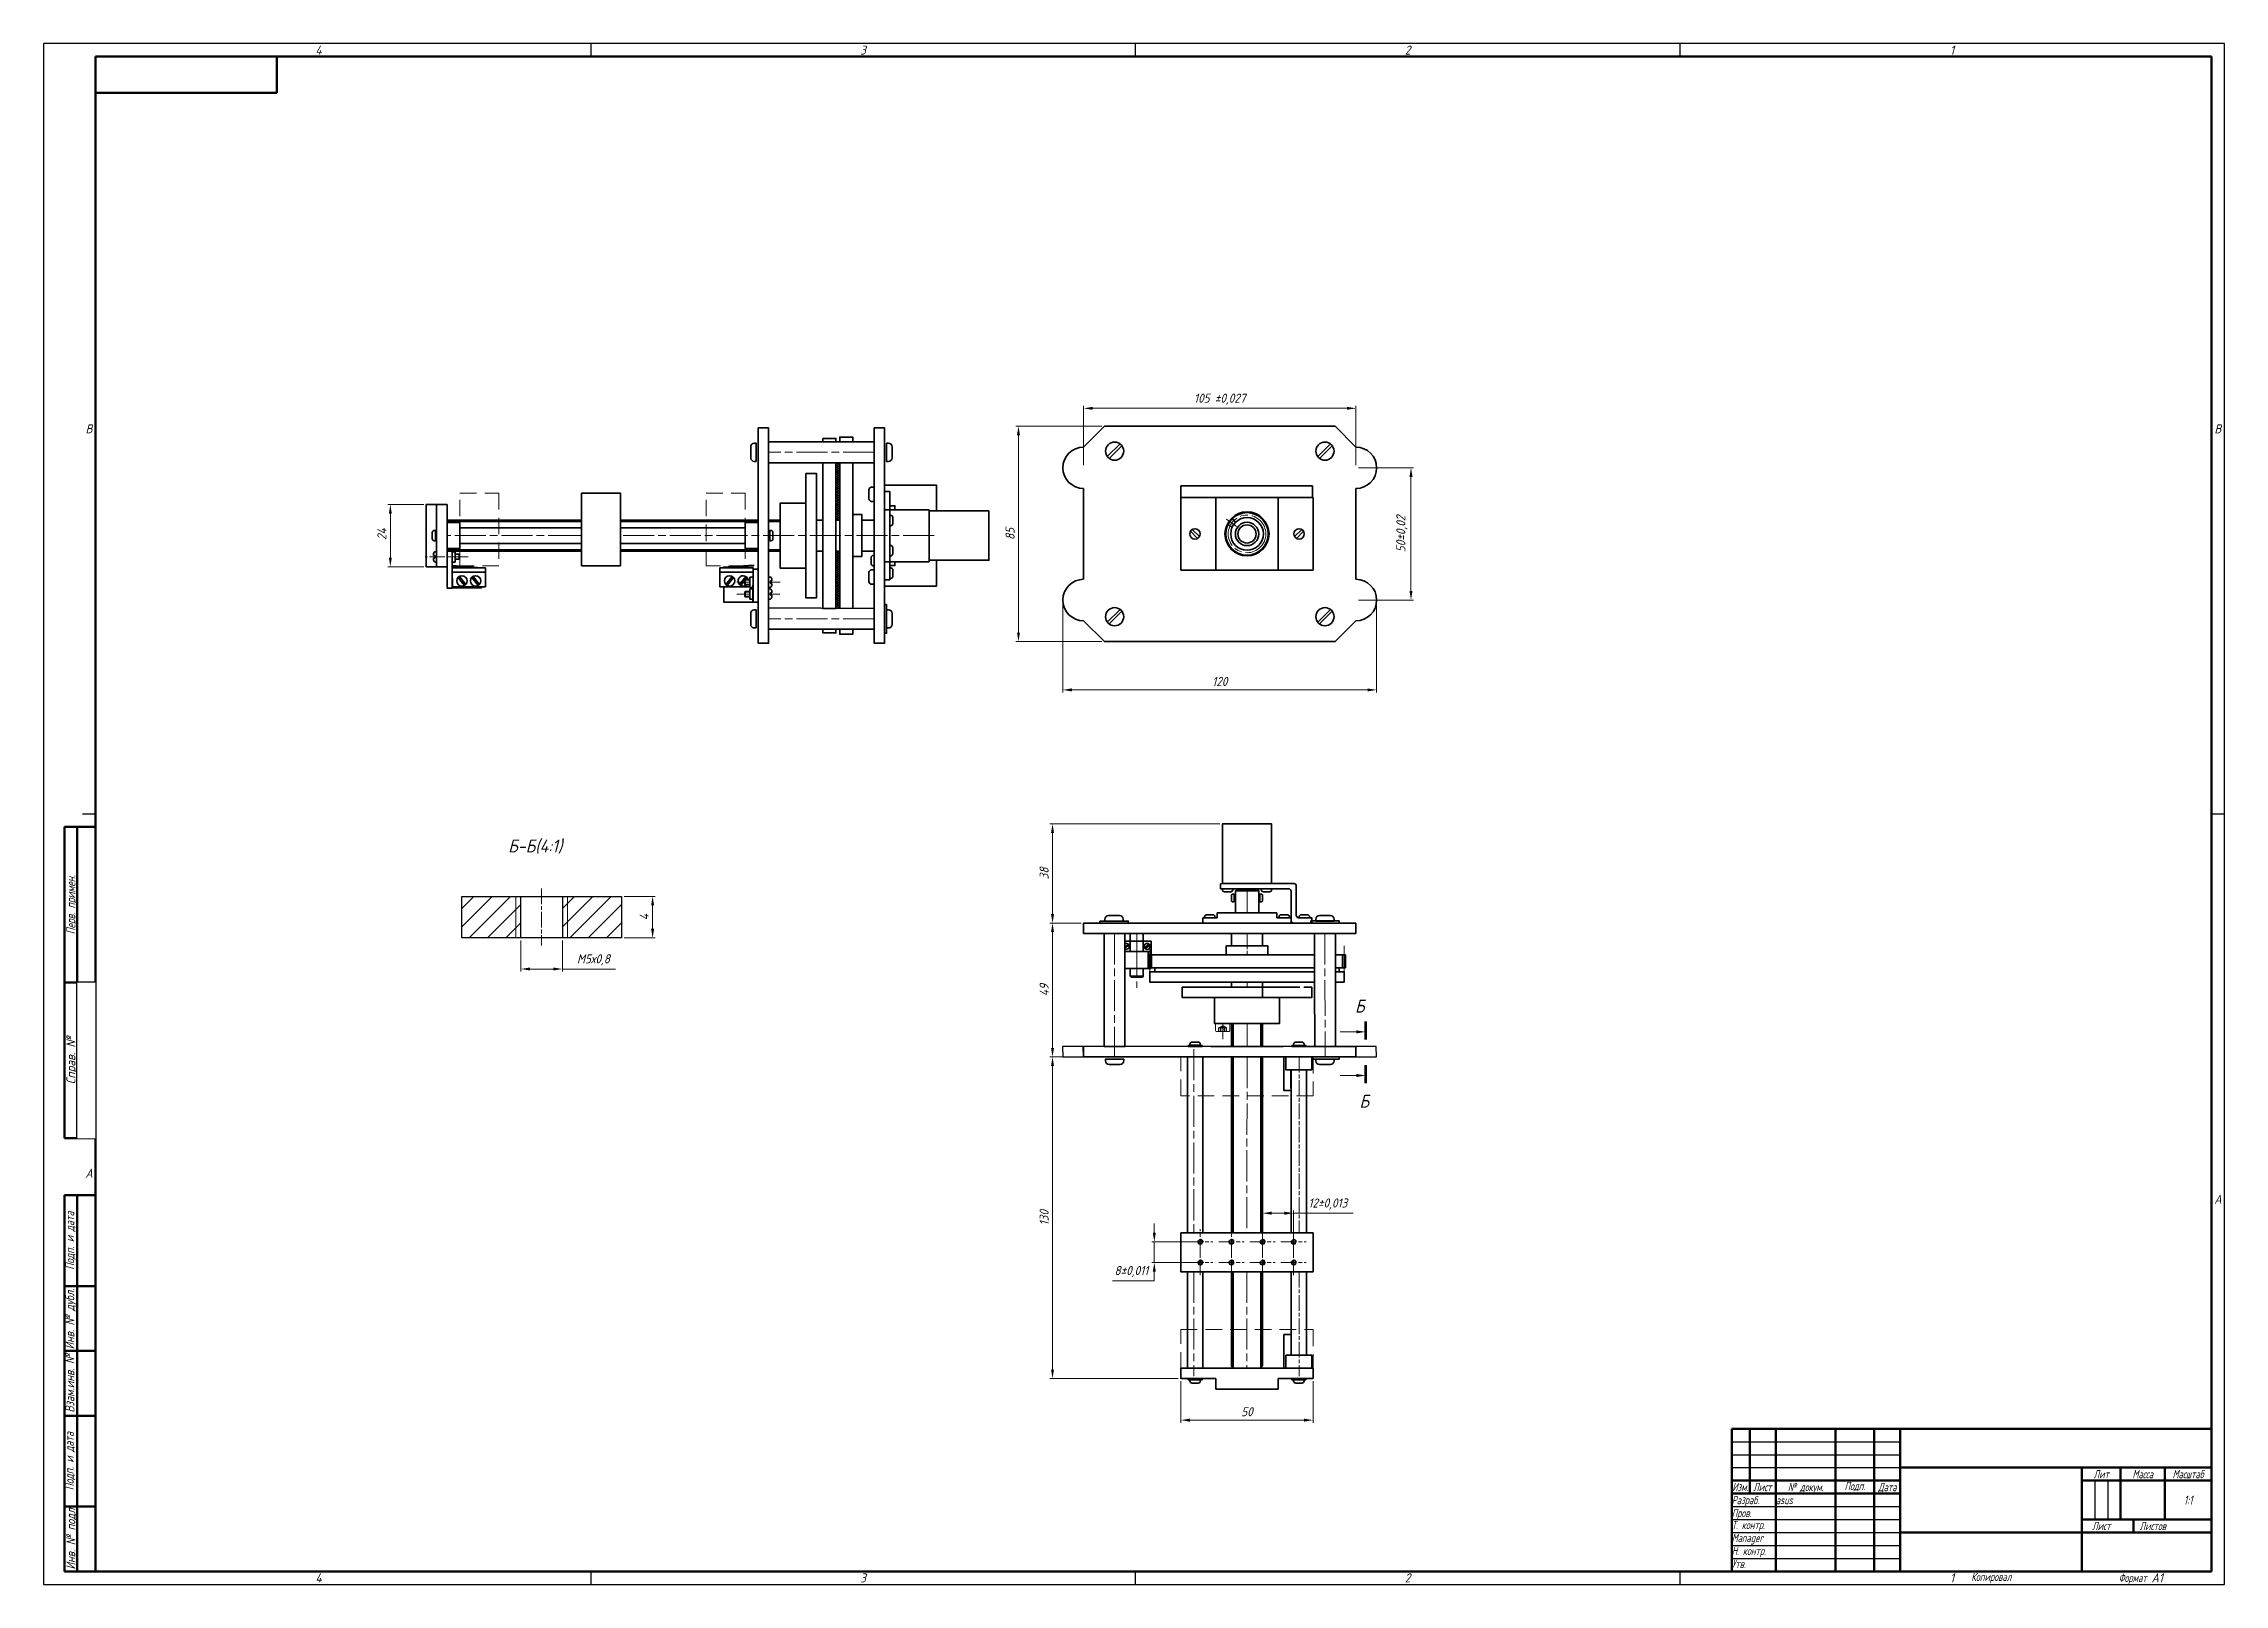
# Model space of a CAD drawing. Header units: millimetres. Extents: x 0 to 841, y 0 to 594.
import ezdxf
from ezdxf.enums import TextEntityAlignment as Align

# ---------------------------------------------------------------- set-up
doc = ezdxf.new("R2010")
doc.units = ezdxf.units.MM
doc.set_wipeout_variables(frame=1)
for name, pattern in [('AM_ISO02W050', [7.5, 6, -1.5]), ('AM_ISO02W050x2', [3.75, 3, -0.75]), ('AM_ISO08W050', [18, 12, -1.5, 3, -1.5]), ('AM_ISO08W050x2', [9, 6, -0.75, 1.5, -0.75]), ('HIDDEN', [9.525, 6.35, -3.175])]:
    doc.linetypes.add(name, pattern=pattern)
for name, color, linetype, lineweight in [('AM_0', 7, 'Continuous', 35), ('AM_0N', 7, 'Continuous', 15), ('AM_3N', 6, 'AM_ISO02W050', 25), ('AM_4', 3, 'Continuous', 15), ('AM_5', 3, 'Continuous', 15), ('AM_7', 4, 'AM_ISO08W050', 15), ('AM_8', 1, 'Continuous', 15), ('AM_BOR', 7, 'Continuous', 35), ('окружности', 100, 'HIDDEN', 15), ('основные', 7, 'Continuous', 35), ('оч жирные', 7, 'Continuous', 70)]:
    doc.layers.add(name, color=color, linetype=linetype, lineweight=lineweight)
doc.styles.add('ACGOSTTS', font='geniso.shx', dxfattribs={"oblique": 15, "height": 3.5})
doc.styles.get("Standard").update_dxf_attribs({"font": 'GENISO.SHX', "oblique": 15})
doc.dimstyles.new('AM_GOST$0', dxfattribs={"dimtxt": 3.5, "dimasz": 3.5, "dimexe": 1, "dimexo": 1, "dimgap": 1.5, "dimtad": 1, "dimtoh": 1, "dimtxsty": 'Standard', "dimcen": 0, "dimclrd": 256, "dimclre": 256, "dimclrt": 2, "dimadec": 0, "dimazin": 2, "dimtp": 0.1, "dimtm": 0.1, "dimtfac": 0.71, "dimtmove": 0, "dimatfit": 3, "dimfxl": 1, "dimtolj": 1, "dimlwd": -1, "dimlwe": -1, "dimarcsym": 1})

msp = doc.modelspace()

# ---------------------------------------------------------------- texts
at = {"layer": 'основные', "char_height": 5, "attachment_point": 1}
for s, insert in [('Б-Б(4:1)', (179.145, 287.182)), ('Б', (505.711, 225.447)), ('Б', (507.44, 188.76))]:
    msp.add_mtext(s, dxfattribs=dict(at, insert=insert))

# ---------------------------------------------------------------- blocks, each defined once
blk = doc.blocks.new('*D19')
at = {"layer": 'AM_5', "linetype": 'ByBlock', "transparency": 16777216}
for p, q in [((393.08, 378.47), (393.08, 343.84)), ((514.08, 378.47), (514.08, 343.84)), ((396.58, 344.84), (510.58, 344.84))]:
    blk.add_line(p, q, dxfattribs=at)
at = {"layer": 'AM_5', "transparency": 16777216}
for points in [[(396.58, 345.42), (396.58, 344.26), (393.08, 344.84)], [(510.58, 345.42), (510.58, 344.26), (514.08, 344.84)]]:
    blk.add_solid(points, dxfattribs=at)
at = {"layer": 'Defpoints', "color": 0, "transparency": 16777216}
for p in [(393.08, 379.47), (514.08, 379.47), (514.08, 344.84)]:
    blk.add_point(p, dxfattribs=at)
at = {"layer": 'AM_5', "color": 2, "transparency": 16777216, "insert": (453.58, 348.09), "char_height": 3.5, "attachment_point": 5}
blk.add_mtext('\\A1;120', dxfattribs=at)
blk = doc.blocks.new('*D20')
at = {"layer": 'AM_5', "linetype": 'ByBlock', "transparency": 16777216}
for p, q in [((408.08, 446.47), (374.95, 446.47)), ((375.95, 366.97), (375.95, 442.97)), ((408.08, 363.47), (374.95, 363.47))]:
    blk.add_line(p, q, dxfattribs=at)
at = {"layer": 'AM_5', "transparency": 16777216}
for points in [[(375.36, 442.97), (376.53, 442.97), (375.95, 446.47)], [(375.36, 366.97), (376.53, 366.97), (375.95, 363.47)]]:
    blk.add_solid(points, dxfattribs=at)
at = {"layer": 'Defpoints', "color": 0, "transparency": 16777216}
for p in [(375.95, 446.47), (409.08, 446.47), (409.08, 363.47)]:
    blk.add_point(p, dxfattribs=at)
at = {"layer": 'AM_5', "color": 2, "transparency": 16777216, "insert": (372.7, 404.97), "char_height": 3.5, "attachment_point": 5, "rotation": 90}
blk.add_mtext('\\A1;85', dxfattribs=at)
blk = doc.blocks.new('*D21')
at = {"layer": 'AM_5', "linetype": 'ByBlock', "transparency": 16777216}
for p, q in [((401.08, 431.47), (401.08, 454.4)), ((506.08, 431.47), (506.08, 454.4)), ((404.58, 453.4), (502.58, 453.4))]:
    blk.add_line(p, q, dxfattribs=at)
at = {"layer": 'AM_5', "transparency": 16777216}
for points in [[(404.58, 453.98), (404.58, 452.82), (401.08, 453.4)], [(502.58, 453.98), (502.58, 452.82), (506.08, 453.4)]]:
    blk.add_solid(points, dxfattribs=at)
at = {"layer": 'Defpoints', "color": 0, "transparency": 16777216}
for p in [(506.08, 453.4), (401.08, 430.47), (506.08, 430.47)]:
    blk.add_point(p, dxfattribs=at)
at = {"layer": 'AM_5', "color": 2, "transparency": 16777216, "insert": (453.58, 456.91), "char_height": 3.5, "attachment_point": 5}
blk.add_mtext('\\A1;105 {}{\\C2;%%p0,027}', dxfattribs=at)
blk = doc.blocks.new('*D16')
at = {"layer": 'AM_5', "linetype": 'ByBlock', "transparency": 16777216}
for p, q in [((507.08, 430.47), (528.32, 430.47)), ((527.32, 426.97), (527.32, 382.97)), ((507.08, 379.47), (528.32, 379.47))]:
    blk.add_line(p, q, dxfattribs=at)
at = {"layer": 'AM_5', "transparency": 16777216}
for points in [[(526.74, 426.97), (527.91, 426.97), (527.32, 430.47)], [(526.74, 382.97), (527.91, 382.97), (527.32, 379.47)]]:
    blk.add_solid(points, dxfattribs=at)
at = {"layer": 'Defpoints', "color": 0, "transparency": 16777216}
for p in [(506.08, 430.47), (506.08, 379.47), (527.32, 379.47)]:
    blk.add_point(p, dxfattribs=at)
at = {"layer": 'AM_5', "color": 2, "transparency": 16777216, "insert": (523.81, 404.97), "char_height": 3.5, "attachment_point": 5, "rotation": 90}
blk.add_mtext('\\A1;50{}{\\C2;%%p0,02}', dxfattribs=at)
blk = doc.blocks.new('*D22')
at = {"layer": 'AM_5', "linetype": 'ByBlock', "transparency": 16777216}
for p, q in [((438.57, 78.31), (438.57, 62.31)), ((489.57, 78.31), (489.57, 62.31)), ((486.07, 63.31), (442.07, 63.31))]:
    blk.add_line(p, q, dxfattribs=at)
at = {"layer": 'AM_5', "transparency": 16777216}
for points in [[(442.07, 63.89), (442.07, 62.72), (438.57, 63.31)], [(486.07, 63.89), (486.07, 62.72), (489.57, 63.31)]]:
    blk.add_solid(points, dxfattribs=at)
at = {"layer": 'Defpoints', "color": 0, "transparency": 16777216}
for p in [(438.57, 79.31), (489.57, 79.31), (438.57, 63.31)]:
    blk.add_point(p, dxfattribs=at)
at = {"layer": 'AM_5', "color": 2, "transparency": 16777216, "insert": (464.07, 66.56), "char_height": 3.5, "attachment_point": 5}
blk.add_mtext('\\A1;50', dxfattribs=at)
blk = doc.blocks.new('*D23')
at = {"layer": 'AM_5', "linetype": 'ByBlock', "transparency": 16777216}
for p, q in [((400.08, 254.95), (388.08, 254.95)), ((389.08, 251.45), (389.08, 206.84)), ((400.08, 203.34), (388.08, 203.34))]:
    blk.add_line(p, q, dxfattribs=at)
at = {"layer": 'AM_5', "transparency": 16777216}
for points in [[(388.5, 251.45), (389.66, 251.45), (389.08, 254.95)], [(388.5, 206.84), (389.66, 206.84), (389.08, 203.34)]]:
    blk.add_solid(points, dxfattribs=at)
at = {"layer": 'Defpoints', "color": 0, "transparency": 16777216}
for p in [(401.08, 254.95), (389.08, 203.34), (401.08, 203.34)]:
    blk.add_point(p, dxfattribs=at)
at = {"layer": 'AM_5', "color": 2, "transparency": 16777216, "insert": (385.83, 229.14), "char_height": 3.5, "attachment_point": 5, "rotation": 90}
blk.add_mtext('\\A1;49', dxfattribs=at)
blk = doc.blocks.new('*D24')
at = {"layer": 'AM_5', "linetype": 'ByBlock', "transparency": 16777216}
for p, q in [((437.57, 203.34), (388.08, 203.34)), ((389.08, 82.81), (389.08, 199.84)), ((437.57, 79.31), (388.08, 79.31))]:
    blk.add_line(p, q, dxfattribs=at)
at = {"layer": 'AM_5', "transparency": 16777216}
for points in [[(388.5, 199.84), (389.66, 199.84), (389.08, 203.34)], [(388.5, 82.81), (389.66, 82.81), (389.08, 79.31)]]:
    blk.add_solid(points, dxfattribs=at)
at = {"layer": 'Defpoints', "color": 0, "transparency": 16777216}
for p in [(389.08, 203.34), (438.57, 203.34), (438.57, 79.31)]:
    blk.add_point(p, dxfattribs=at)
at = {"layer": 'AM_5', "color": 2, "transparency": 16777216, "insert": (385.83, 141.32), "char_height": 3.5, "attachment_point": 5, "rotation": 90}
blk.add_mtext('\\A1;130', dxfattribs=at)
blk = doc.blocks.new('*D25')
at = {"layer": 'AM_4', "linetype": 'ByBlock', "transparency": 16777216}
for p, q in [((453.58, 293.2), (388.08, 293.2)), ((389.08, 258.45), (389.08, 289.7)), ((400.08, 254.95), (388.08, 254.95))]:
    blk.add_line(p, q, dxfattribs=at)
at = {"layer": 'AM_4', "transparency": 16777216}
for points in [[(388.5, 289.7), (389.66, 289.7), (389.08, 293.2)], [(388.5, 258.45), (389.66, 258.45), (389.08, 254.95)]]:
    blk.add_solid(points, dxfattribs=at)
at = {"layer": 'Defpoints', "color": 0, "transparency": 16777216}
for p in [(389.08, 293.2), (454.58, 293.2), (401.08, 254.95)]:
    blk.add_point(p, dxfattribs=at)
at = {"layer": 'AM_4', "color": 2, "transparency": 16777216, "insert": (385.83, 274.07), "char_height": 3.5, "attachment_point": 5, "rotation": 90}
blk.add_mtext('\\A1;38', dxfattribs=at)
blk = doc.blocks.new('*D17')
at = {"layer": 'AM_5', "linetype": 'ByBlock', "transparency": 16777216}
for p, q in [((428.33, 135.61), (428.33, 139.11)), ((447.43, 132.11), (427.33, 132.11)), ((428.33, 132.11), (428.33, 124.08)), ((447.43, 124.08), (427.33, 124.08)), ((428.33, 120.58), (428.33, 117.08)), ((428.33, 117.08), (412.15, 117.08))]:
    blk.add_line(p, q, dxfattribs=at)
at = {"layer": 'AM_5', "transparency": 16777216}
for points in [[(427.75, 135.61), (428.92, 135.61), (428.33, 132.11)], [(427.75, 120.58), (428.92, 120.58), (428.33, 124.08)]]:
    blk.add_solid(points, dxfattribs=at)
at = {"layer": 'Defpoints', "color": 0, "transparency": 16777216}
for p in [(448.43, 132.11), (428.33, 124.08), (448.43, 124.08)]:
    blk.add_point(p, dxfattribs=at)
at = {"layer": 'AM_5', "color": 2, "transparency": 16777216, "insert": (419.49, 120.59), "char_height": 3.5, "attachment_point": 5}
blk.add_mtext('\\A1;8{}{\\C2;%%p0,011}', dxfattribs=at)
blk = doc.blocks.new('*D18')
at = {"layer": 'AM_5', "linetype": 'ByBlock', "transparency": 16777216}
for p, q in [((470.03, 132.1), (470.03, 144.1)), ((473.53, 143.1), (478.53, 143.1)), ((482.03, 132.1), (482.03, 144.1)), ((482.03, 143.1), (504.98, 143.1))]:
    blk.add_line(p, q, dxfattribs=at)
at = {"layer": 'AM_5', "transparency": 16777216}
for points in [[(473.53, 143.69), (473.53, 142.52), (470.03, 143.1)], [(478.53, 143.69), (478.53, 142.52), (482.03, 143.1)]]:
    blk.add_solid(points, dxfattribs=at)
at = {"layer": 'Defpoints', "color": 0, "transparency": 16777216}
for p in [(482.03, 143.1), (470.03, 131.1), (482.03, 131.1)]:
    blk.add_point(p, dxfattribs=at)
at = {"layer": 'AM_5', "color": 2, "transparency": 16777216, "insert": (495.25, 146.62), "char_height": 3.5, "attachment_point": 5}
blk.add_mtext('\\A1;12{}{\\C2;%%p0,013}', dxfattribs=at)
blk = doc.blocks.new('*D26')
at = {"layer": 'AM_5', "linetype": 'ByBlock', "transparency": 16777216}
for p, q in [((146.57, 416.33), (132.71, 416.33)), ((133.71, 412.83), (133.71, 395.82)), ((146.57, 392.32), (132.71, 392.32))]:
    blk.add_line(p, q, dxfattribs=at)
at = {"layer": 'AM_5', "transparency": 16777216}
for points in [[(133.13, 412.83), (134.29, 412.83), (133.71, 416.33)], [(133.13, 395.82), (134.29, 395.82), (133.71, 392.32)]]:
    blk.add_solid(points, dxfattribs=at)
at = {"layer": 'Defpoints', "color": 0, "transparency": 16777216}
for p in [(147.57, 416.33), (133.71, 392.32), (147.57, 392.32)]:
    blk.add_point(p, dxfattribs=at)
at = {"layer": 'AM_5', "color": 2, "transparency": 16777216, "insert": (130.46, 404.87), "char_height": 3.5, "attachment_point": 5, "rotation": 90}
blk.add_mtext('\\A1;24', dxfattribs=at)
blk = doc.blocks.new('GOST_A1_LANDSCAPE')
at = {"layer": 'AM_BOR', "color": 1, "lineweight": 25}
for p, q in [((841, 594), (0, 594)), ((0, 594), (0, 0)), ((211, 594), (211, 589)), ((421, 594), (421, 589)), ((631, 594), (631, 589)), ((841, 0), (841, 594)), ((20, 297), (15, 297)), ((841, 297), (836, 297)), ((0, 0), (841, 0)), ((211, 5), (211, 0)), ((421, 5), (421, 0)), ((631, 5), (631, 0))]:
    blk.add_line(p, q, dxfattribs=at)
at = {"layer": 'AM_BOR', "color": 7, "lineweight": 50}
for p, q in [((836, 589), (20, 589)), ((20, 589), (20, 5)), ((836, 5), (836, 589)), ((20, 5), (836, 5))]:
    blk.add_line(p, q, dxfattribs=at)
at = {"layer": 'AM_BOR', "color": 1, "lineweight": 25, "style": 'ACGOSTTS', "oblique": 15}
for s, p in [('4', (106, 591.5)), ('3', (316, 591.5)), ('2', (526, 591.5)), ('1', (736, 591.5)), ('B', (17.5, 445.5)), ('B', (838.5, 445.5)), ('A', (17.5, 158.5)), ('A', (838.5, 148.5)), ('4', (106, 2.5)), ('3', (316, 2.5)), ('2', (526, 2.5)), ('1', (736, 2.5))]:
    blk.add_text(s, height=3.5, dxfattribs=at).set_placement(p, align=Align.MIDDLE_CENTER)
blk = doc.blocks.new('GOST_FORM1')
at = {"layer": 'AM_BOR', "color": 7, "lineweight": 50}
for p, q in [((-185, 0), (-185, 55)), ((-185, 55), (0, 55)), ((-178, 55), (-178, 30)), ((-168, 55), (-168, 0)), ((-145, 55), (-145, 0)), ((-130, 55), (-130, 0)), ((-120, 55), (-120, 0)), ((0, 55), (0, 0)), ((-185, 35), (-120, 35)), ((-120, 40), (0, 40)), ((-50, 40), (-50, 0)), ((-50, 35), (0, 35)), ((-35, 40), (-35, 20)), ((-18, 40), (-18, 20)), ((-185, 30), (-120, 30)), ((-50, 20), (0, 20)), ((-30, 20), (-30, 15)), ((-120, 15), (0, 15)), ((0, 0), (-185, 0))]:
    blk.add_line(p, q, dxfattribs=at)
at = {"layer": 'AM_BOR', "color": 1, "lineweight": 25}
for p, q in [((-185, 50), (-120, 50)), ((-185, 45), (-120, 45)), ((-185, 40), (-120, 40)), ((-45, 35), (-45, 20)), ((-40, 35), (-40, 20)), ((-185, 25), (-120, 25)), ((-185, 20), (-120, 20)), ((-185, 15), (-120, 15)), ((-185, 10), (-120, 10)), ((-185, 5), (-120, 5))]:
    blk.add_line(p, q, dxfattribs=at)
at = {"layer": 'AM_BOR', "color": 1, "lineweight": 25, "style": 'ACGOSTTS', "oblique": 15, "width": 0.8}
for s, p in [('Изм.', (-181.7, 32.5)), ('Лист', (-173.2, 32.5)), ('№ докум.', (-156.5, 32.5)), ('Подп.', (-137.5, 32.9)), ('Дата', (-125, 32.5)), ('Лит', (-42.5, 37.5)), ('Масса', (-26.5, 37.5)), ('Масштаб', (-9, 37.5)), ('Лист', (-42.5, 17.5)), ('Листов', (-22.62, 17.5)), ('Копировал', (-84.92, -2.1))]:
    blk.add_text(s, height=3.17, dxfattribs=at).set_placement(p, align=Align.MIDDLE_CENTER)
for s, p in [('Разраб.', (-185, 27.5)), ('Пров.', (-185, 22.5)), ('Т. контр.', (-185, 17.9)), ('Н. контр.', (-185, 7.9)), ('Утв.', (-185, 2.9))]:
    blk.add_text(s, height=3.17, dxfattribs=at).set_placement(p, align=Align.MIDDLE_LEFT)
blk.add_text('Формат', height=3.17, dxfattribs=at).set_placement((-25, -2.5), align=Align.MIDDLE_RIGHT)
at = {"layer": 'AM_BOR', "color": 2, "lineweight": 25, "style": 'ACGOSTTS', "oblique": 15}
for tag, height, p in [('GEN-TITLE-PARTNO{23}', 5, (-60, 47.5)), ('GEN-TITLE-CMPNY{13}', 3.5, (-25, 7.5))]:
    blk.add_attdef(tag, text='', height=height, dxfattribs=at).set_placement(p, align=Align.MIDDLE_CENTER)
for tag, height, width, p in [('GEN-TITLE-NAME{6.5}', 3.17, 0.8, (-168, 27.5)), ('GEN-TITLE-CHKM{6.5}', 3.17, 0.8, (-168, 22.5)), ('GEN-TITLE-ENG{6.5}', 3.17, 0.8, (-168, 17.5)), ('GEN-TITLE-AUTH{6.5}', 3.17, 0.8, (-168, 12.5)), ('GEN-TITLE-APPD{6.5}', 3.17, 0.8, (-168, 7.5)), ('GEN-TITLE-MAT2{9}', 3.5, 0.9, (-85, 9.25)), ('GEN-TITLE-APPM{6.5}', 3.17, 0.8, (-168, 2.5)), ('GEN-TITLE-MAT3{9}', 3.5, 0.9, (-85, 4.37))]:
    blk.add_attdef(tag, text='', height=height, dxfattribs=dict(at, width=width)).set_placement(p, align=Align.MIDDLE_LEFT)
at = {"layer": 'AM_BOR', "color": 2, "lineweight": 25, "style": 'ACGOSTTS', "oblique": 15, "width": 0.8}
for tag, height, p in [('GEN-TITLE-DES1{13}', 5, (-85, 30)), ('GEN-TITLE-LIT1{1}', 3.5, (-47.9, 27.5)), ('GEN-TITLE-LIT2{1.1}', 3.5, (-42.9, 27.5)), ('GEN-TITLE-LIT3{1.1}', 3.5, (-37.9, 27.5)), ('GEN-TITLE-WT{4}', 3.5, (-27, 27.5)), ('GEN-TITLE-SCA{6}', 3.5, (-9, 27.5)), ('GEN-TITLE-DES2{21}', 3.17, (-85, 19.5)), ('GEN-TITLE-SHEET{2.2}', 3.17, (-34.5, 17.5)), ('GEN-TITLE-NUMSHTS{5}', 3.17, (-9.12, 17.5))]:
    blk.add_attdef(tag, text='', height=height, dxfattribs=at).set_placement(p, align=Align.MIDDLE_CENTER)
at = {"layer": 'AM_BOR', "color": 1, "lineweight": 25, "style": 'ACGOSTTS', "oblique": 15, "width": 0.8}
blk.add_attdef('GEN-TITLE-AUTHT{5}', text='', height=3.17, dxfattribs=at).set_placement((-185, 12.9), align=Align.MIDDLE_LEFT)
at = {"layer": 'AM_BOR', "color": 2, "lineweight": 25, "style": 'ACGOSTTS', "oblique": 15, "width": 0.9}
blk.add_attdef('GEN-TITLE-MAT1{9}', text='', height=3.5, dxfattribs=at).set_placement((-86.5, 7.5), align=Align.MIDDLE_RIGHT)
at = {"layer": 'AM_BOR', "color": 2, "lineweight": 25, "style": 'ACGOSTTS', "oblique": 15}
blk.add_attdef('GEN-TITLE-SIZ{15.7}', text='', height=3.5, dxfattribs=at).set_placement((-23.1, -2.5), align=Align.MIDDLE_LEFT)
blk = doc.blocks.new('GOST_EXT12')
at = {"layer": 'AM_BOR', "color": 7, "lineweight": 50, "ltscale": 0.3}
for p, q in [((0, 287), (-12, 287)), ((-12, 287), (-12, 167)), ((-7, 167), (-7, 287)), ((0, 167), (0, 287)), ((-12, 227), (0, 227)), ((-12, 167), (0, 167))]:
    blk.add_line(p, q, dxfattribs=at)
at = {"layer": 'AM_BOR', "color": 7, "lineweight": 50}
for p, q in [((0, 145), (-12, 145)), ((-12, 145), (-12, 110)), ((-12, 0), (-12, 145)), ((-7, 0), (-7, 145)), ((0, 145), (0, 0)), ((0, 110), (-12, 110)), ((-12, 110), (-12, 85)), ((0, 85), (-12, 85)), ((-12, 85), (-12, 60)), ((0, 60), (-12, 60)), ((-12, 60), (-12, 25)), ((0, 25), (-12, 25)), ((-12, 25), (-12, 0)), ((0, 0), (-12, 0))]:
    blk.add_line(p, q, dxfattribs=at)
at = {"layer": 'AM_BOR', "color": 1, "lineweight": 25, "style": 'ACGOSTTS', "oblique": 15}
for s, width, p in [('Перв. примен.', 0.821392, (-9.5, 257)), ('Подп. и дата', 0.842977, (-9.95, 127.5)), ('Инв. № дубл.', 0.891828, (-9.9, 97.31)), ('Взам.инв. №', 0.899981, (-9.9, 72.5)), ('Подп. и дата', 0.842977, (-10.13, 42.5)), ('Инв. № подл', 0.910904, (-9.5, 12.5))]:
    blk.add_text(s, height=3.5, rotation=90, dxfattribs=dict(at, width=width)).set_placement(p, align=Align.MIDDLE_CENTER)
blk.add_text('Справ. №', height=3.5, rotation=90, dxfattribs=at).set_placement((-9.5, 197), align=Align.MIDDLE_CENTER)
at = {"layer": 'AM_BOR', "color": 2, "lineweight": 25, "style": 'ACGOSTTS', "oblique": 15, "width": 0.8}
for tag, p in [('GEN-TITLE-FREF{16}', (-3.5, 257)), ('GEN-TITLE-RPARTNO{16}', (-3.5, 197)), ('GEN-TITLE-SDT2{10}', (-3.5, 127.5)), ('GEN-TITLE-CSTKN{7}', (-3.5, 97.5)), ('GEN-TITLE-RSTKN{7}', (-3.5, 72.5)), ('GEN-TITLE-SDT1{10}', (-3.5, 42.5)), ('GEN-TITLE-STKN{7}', (-3.5, 12.5))]:
    blk.add_attdef(tag, text='', height=3.17, rotation=90, dxfattribs=at).set_placement(p, align=Align.MIDDLE_CENTER)
blk.add_wipeout([(-7, 227), (-7, 167), (0, 167), (0, 227)])
blk = doc.blocks.new('GOST_EXT3_L')
at = {"layer": 'AM_BOR', "color": 7, "lineweight": 50}
for p, q in [((0, 0), (70, 0)), ((0, -14), (0, 0)), ((70, 0), (70, -14)), ((70, -14), (0, -14))]:
    blk.add_line(p, q, dxfattribs=at)
at = {"layer": 'AM_BOR', "color": 2, "lineweight": 25, "style": 'ACGOSTTS', "oblique": 15, "width": 0.8}
blk.add_attdef('GEN-TITLE-PARTNO{11.7}', text='', height=5, rotation=180, dxfattribs=at).set_placement((35, -7), align=Align.MIDDLE_CENTER)
blk = doc.blocks.new('*D36')
at = {"layer": 'AM_5', "linetype": 'ByBlock', "transparency": 16777216}
for p, q in [((223.86, 265.24), (235.86, 265.24)), ((234.86, 261.74), (234.86, 252.74)), ((223.86, 249.24), (235.86, 249.24))]:
    blk.add_line(p, q, dxfattribs=at)
at = {"layer": 'AM_5', "transparency": 16777216}
for points in [[(234.27, 261.74), (235.44, 261.74), (234.86, 265.24)], [(234.27, 252.74), (235.44, 252.74), (234.86, 249.24)]]:
    blk.add_solid(points, dxfattribs=at)
at = {"layer": 'Defpoints', "color": 0, "transparency": 16777216}
for p in [(222.86, 265.24), (222.86, 249.24), (234.86, 249.24)]:
    blk.add_point(p, dxfattribs=at)
at = {"layer": 'AM_5', "color": 2, "transparency": 16777216, "insert": (231.61, 257.24), "char_height": 3.5, "attachment_point": 5, "rotation": 90}
blk.add_mtext('\\A1;4', dxfattribs=at)
blk = doc.blocks.new('*D37')
at = {"layer": 'AM_5', "linetype": 'ByBlock', "transparency": 16777216}
for p, q in [((184.05, 248.24), (184.05, 236.24)), ((200.05, 248.24), (200.05, 236.24)), ((187.55, 237.24), (196.55, 237.24)), ((200.05, 237.24), (220.52, 237.24))]:
    blk.add_line(p, q, dxfattribs=at)
at = {"layer": 'AM_5', "transparency": 16777216}
for points in [[(187.55, 237.82), (187.55, 236.66), (184.05, 237.24)], [(196.55, 237.82), (196.55, 236.66), (200.05, 237.24)]]:
    blk.add_solid(points, dxfattribs=at)
at = {"layer": 'Defpoints', "color": 0, "transparency": 16777216}
for p in [(184.05, 249.24), (200.05, 249.24), (200.05, 237.24)]:
    blk.add_point(p, dxfattribs=at)
at = {"layer": 'AM_5', "color": 2, "transparency": 16777216, "insert": (212.04, 240.75), "char_height": 3.5, "attachment_point": 5}
blk.add_mtext('\\A1;М5х0,8', dxfattribs=at)

# ---------------------------------------------------------------- dimensions: what is measured, and where the dimension line sits
at = {"layer": 'AM_4'}
dim = msp.add_linear_dim(base=(389.082, 293.201), p1=(401.082, 254.948), p2=(454.582, 293.201), angle=90, text='38', dimstyle='AM_GOST$0', dxfattribs=at)
dim.commit()
dim.dimension.update_dxf_attribs({"geometry": '*D25', "text_midpoint": (385.832, 274.074)})
at = {"layer": 'AM_5'}
for base, p1, p2, text, override, picture, middle in [((506.082, 453.399), (401.082, 430.474), (506.082, 430.474), '<> {}{\\C2;%%p0,027}', {"dimpost": '', "dimtp": 0.027, "dimtm": 0.027, "dimtdec": 3, "dimtzin": 8}, '*D21', (453.582, 456.912)), ((514.082, 344.84), (393.082, 379.474), (514.082, 379.474), '120', {"dimpost": '', "dimtp": 0.1, "dimtm": 0.1, "dimtdec": 3, "dimtzin": 8}, '*D19', (453.582, 348.091)), ((200.055, 237.241), (184.055, 249.241), (200.055, 249.241), 'М5х0,8', {"dimpost": ''}, '*D37', (212.039, 240.753)), ((482.029, 143.102), (470.029, 131.102), (482.029, 131.102), '<>{}{\\C2;%%p0,013}', {"dimpost": '', "dimtp": 0.013, "dimtm": 0.013, "dimtdec": 3, "dimtzin": 8}, '*D18', (495.254, 146.615)), ((438.573, 63.307), (489.573, 79.307), (438.573, 79.307), '50', {"dimpost": ''}, '*D22', (464.073, 66.557))]:
    dim = msp.add_linear_dim(base=base, p1=p1, p2=p2, text=text, dimstyle='AM_GOST$0', override=override, dxfattribs=at)
    dim.commit()
    dim.dimension.update_dxf_attribs({"geometry": picture, "text_midpoint": middle})
for base, p1, p2, text, picture, middle in [((375.946, 446.474), (409.082, 363.474), (409.082, 446.474), '85', '*D20', (372.696, 404.974)), ((234.857, 249.241), (222.857, 265.241), (222.857, 249.241), '4', '*D36', (231.607, 257.241))]:
    dim = msp.add_linear_dim(base=base, p1=p1, p2=p2, angle=90, text=text, dimstyle='AM_GOST$0', override={"dimpost": ''}, dxfattribs=at)
    dim.commit()
    dim.dimension.update_dxf_attribs({"geometry": picture, "text_midpoint": middle})
for base, p1, p2, text, override, picture, middle in [((527.322, 379.474), (506.082, 430.474), (506.082, 379.474), '50{}{\\C2;%%p0,02}', {"dimtp": 0.019, "dimtm": 0.019, "dimtdec": 2, "dimtzin": 8}, '*D16', (527.322, 404.974)), ((428.332, 124.08), (448.428, 132.107), (448.428, 124.08), '8{}{\\C2;%%p0,011}', {"dimtp": 0.011, "dimtm": 0.011, "dimtdec": 3, "dimtzin": 8}, '*D17', (419.489, 117.08))]:
    dim = msp.add_linear_dim(base=base, p1=p1, p2=p2, angle=90, text=text, dimstyle='AM_GOST$0', override=override, dxfattribs=at)
    dim.commit()
    dim.dimension.update_dxf_attribs({"geometry": picture, "text_midpoint": middle, "dimtype": 160})
dim = msp.add_linear_dim(base=(133.711, 392.325), p1=(147.573, 416.331), p2=(147.573, 392.325), angle=90, text='24', dimstyle='AM_GOST$0', dxfattribs=at)
dim.commit()
dim.dimension.update_dxf_attribs({"geometry": '*D26', "text_midpoint": (133.711, 404.869), "dimtype": 160})
for p1, p2, distance, text, picture, middle in [((401.082, 254.948), (401.082, 203.339), -12, '49', '*D23', (385.832, 229.143)), ((438.573, 79.307), (438.573, 203.339), 49.492, '130', '*D24', (385.832, 141.323))]:
    dim = msp.add_aligned_dim(p1=p1, p2=p2, distance=distance, text=text, dimstyle='AM_GOST$0', override={"dimpost": ''}, dxfattribs=at)
    dim.commit()
    dim.dimension.update_dxf_attribs({"geometry": picture, "text_midpoint": middle})

# ---------------------------------------------------------------- hatches: boundary and pattern name
at = {"layer": 'AM_8'}
h = msp.add_hatch(dxfattribs=at)
h.set_pattern_fill('_U', color=256, scale=0.61, angle=45, style=0, double=1, pattern_type=0)
h.set_pattern_definition([(45, (24.3293, -46.87526), (-0.43133514, 0.43133514), []), (135, (24.3293, -46.87526), (-0.43133514, -0.43133514), [])])
h.paths.add_polyline_path([(305.552, 432.442), (305.552, 410.328), (307.048, 410.328), (307.048, 398.328), (305.552, 398.328), (305.552, 376.213), (307.052, 376.213), (307.052, 432.442)])
h = msp.add_hatch(dxfattribs=at)
h.set_pattern_fill('_U', color=256, scale=5, angle=45, style=0, pattern_type=0)
h.set_pattern_definition([(45, (-534.097, -123.68), (-3.535534, 3.535534), [])])
h.paths.add_polyline_path([(161.253, 249.241), (184.055, 249.241), (184.055, 265.241), (161.253, 265.241)])
h = msp.add_hatch(dxfattribs=at)
h.set_pattern_fill('_U', color=256, scale=5, angle=45, style=0, pattern_type=0)
h.set_pattern_definition([(45, (-495.2945, -123.68), (-3.535534, 3.535534), [])])
h.paths.add_polyline_path([(200.055, 249.241), (222.857, 249.241), (222.857, 265.241), (200.055, 265.241)])

# ---------------------------------------------------------------- linework, layer by layer
for points in [[(161.253, 249.241), (161.253, 265.241), (222.857, 265.241), (222.857, 249.241)], [(184.055, 265.241), (200.055, 265.241), (200.055, 249.241), (184.055, 249.241)], [(393.082, 203.339), (401.082, 203.339), (400.953, 207.339), (392.953, 207.339)], [(506.082, 203.339), (514.082, 203.339), (513.953, 207.339), (505.953, 207.339)]]:
    msp.add_lwpolyline(points, close=True)
at = {"layer": 'AM_0'}
for p, q in [((427.082, 243.948), (417.018, 243.948)), ((419.082, 250.934), (419.082, 243.948)), ((419.082, 250.934), (424.082, 250.934)), ((424.082, 250.948), (424.082, 243.948)), ((456.082, 246.136), (456.082, 242.698)), ((472.082, 246.136), (456.082, 246.136)), ((472.082, 246.136), (472.082, 242.698)), ((427.082, 237.448), (417.018, 237.448)), ((419.082, 237.448), (419.082, 234.526)), ((424.082, 237.448), (419.082, 237.448)), ((424.082, 237.448), (424.082, 234.526)), ((426.082, 242.698), (426.082, 237.698)), ((490.145, 242.698), (426.082, 242.698)), ((458.082, 237.698), (426.082, 237.698)), ((427.082, 242.948), (427.082, 237.448)), ((427.207, 242.698), (427.207, 237.698)), ((472.082, 242.698), (456.082, 242.698)), ((470.082, 242.698), (458.082, 242.698)), ((490.145, 237.698), (470.082, 237.698)), ((502.082, 242.698), (498.145, 242.698)), ((502.082, 237.698), (498.145, 237.698)), ((500.957, 242.698), (500.957, 237.698)), ((502.082, 242.698), (502.082, 237.698)), ((419.082, 234.526), (419.349, 234.124)), ((423.815, 234.124), (419.349, 234.124)), ((424.082, 234.526), (423.815, 234.124))]:
    msp.add_line(p, q, dxfattribs=at)
for centre in [(446.04, 132.08), (458.04, 132.08), (470.04, 132.08), (482.04, 132.08), (446.04, 124.08), (458.04, 124.08), (470.04, 124.08), (482.04, 124.08)]:
    msp.add_circle(centre, 0.783, dxfattribs=at)
at = {"layer": 'AM_0N'}
for p, q in [((451.966, 213.502), (451.966, 216.202)), ((453.216, 216.202), (451.966, 216.202)), ((457.166, 213.202), (452.266, 213.202)), ((456.216, 216.202), (453.216, 216.202)), ((457.466, 216.202), (456.216, 216.202)), ((457.466, 213.502), (457.466, 216.202))]:
    msp.add_line(p, q, dxfattribs=at)
for centre, start, end in [((452.266, 213.502), 180, 270), ((457.166, 213.502), 270, 0)]:
    msp.add_arc(centre, 0.3, start, end, dxfattribs=at)
at = {"layer": 'AM_3N', "linetype": 'AM_ISO02W050x2'}
for p, q in [((453.272, 214.502), (454.716, 215.335)), ((453.272, 213.202), (453.272, 214.502)), ((453.994, 213.202), (453.994, 214.502)), ((456.16, 214.502), (454.716, 215.335)), ((455.438, 213.202), (455.438, 214.502)), ((456.16, 213.202), (456.16, 214.502))]:
    msp.add_line(p, q, dxfattribs=at)
for centre, radius, start, end in [((453.633, 214.038), 0.588, 52.121121, 127.878879), ((454.716, 212.46), 2.166, 70.528779, 109.471221), ((455.799, 214.038), 0.588, 52.121121, 127.878879)]:
    msp.add_arc(centre, radius, start, end, dxfattribs=at)
at = {"layer": 'AM_4'}
for p, q in [((270.385, 387.147), (272.373, 387.147)), ((270.385, 385.58), (272.373, 385.58)), ((270.385, 382.556), (272.373, 382.556)), ((270.385, 380.989), (272.373, 380.989))]:
    msp.add_line(p, q, dxfattribs=at)
for centre in [(446.058, 132.107), (458.058, 132.107), (470.058, 132.107), (482.058, 132.107), (446.058, 124.107), (458.058, 124.107), (470.058, 124.107), (482.058, 124.107)]:
    msp.add_arc(centre, 1.007, 159.312418, 75.104493, dxfattribs=at)
at = {"layer": 'AM_5'}
for p, q in [((182.055, 265.241), (202.055, 265.241)), ((182.055, 249.241), (182.055, 265.241)), ((202.055, 265.241), (202.055, 249.241)), ((202.055, 249.241), (182.055, 249.241)), ((499.983, 213.012), (506.302, 213.012)), ((499.983, 196.182), (506.302, 196.182))]:
    msp.add_line(p, q, dxfattribs=at)
at = {"layer": 'AM_5', "linetype": 'Continuous'}
for points in [[(506.302, 212.428), (506.302, 213.595), (509.802, 213.012)], [(506.302, 195.599), (506.302, 196.766), (509.802, 196.182)]]:
    msp.add_trace(points, dxfattribs=at)
at = {"layer": 'AM_7'}
for p, q in [((320.302, 436.442), (279.573, 436.442)), ((206.573, 404.328), (155.573, 404.328)), ((207.436, 404.328), (206.573, 404.328)), ((343.495, 404.328), (222.436, 404.328)), ((320.302, 372.213), (279.573, 372.213)), ((464.081, 267.37), (464.081, 258.948)), ((413.018, 250.948), (413.018, 203.339)), ((421.582, 245.948), (421.582, 229.948)), ((426.549, 244.865), (426.582, 233.948)), ((426.582, 244.865), (426.582, 234.198)), ((494.145, 250.948), (494.145, 231.202)), ((501.582, 246.198), (501.582, 234.198)), ((464.08, 232.202), (464.08, 230.202)), ((494.145, 231.202), (494.192, 203.339)), ((464.079, 216.202), (464.079, 207.339)), ((443.617, 206.339), (443.617, 135.491)), ((464.079, 203.339), (464.075, 135.491)), ((447.079, 167.839), (447.075, 135.491)), ((481.068, 167.839), (481.071, 135.491)), ((443.617, 120.491), (443.617, 80.307)), ((447.074, 120.491), (447.07, 83.307)), ((464.075, 120.491), (464.073, 83.233)), ((481.073, 120.491), (481.076, 88.307))]:
    msp.add_line(p, q, dxfattribs=at)
at = {"layer": 'AM_7', "linetype": 'AM_ISO08W050x2'}
for p, q in [((456.168, 410.634), (460.033, 407.874)), ((163.761, 396.132), (147.142, 396.132)), ((267.385, 386.364), (272.373, 386.364)), ((267.385, 381.772), (272.373, 381.772)), ((279.573, 386.364), (284.004, 386.364)), ((279.573, 381.772), (283.931, 381.772)), ((192.055, 268.241), (192.055, 246.241)), ((421.582, 245.948), (421.582, 250.934)), ((464.082, 250.948), (464.082, 242.698)), ((454.716, 216.202), (454.716, 209.956)), ((484.141, 203.339), (484.141, 135.491)), ((446.04, 127.198), (446.04, 136.962)), ((458.04, 127.198), (458.04, 136.962)), ((470.04, 127.198), (470.04, 136.962)), ((482.04, 127.198), (482.04, 136.962)), ((441.157, 132.08), (450.922, 132.08)), ((446.04, 119.198), (446.04, 128.962)), ((453.157, 132.08), (462.922, 132.08)), ((458.04, 119.198), (458.04, 128.962)), ((465.157, 132.08), (474.922, 132.08)), ((470.04, 119.198), (470.04, 128.962)), ((477.157, 132.08), (486.922, 132.08)), ((482.04, 119.198), (482.04, 128.962)), ((441.157, 124.08), (450.922, 124.08)), ((453.157, 124.08), (462.922, 124.08)), ((465.157, 124.08), (474.922, 124.08)), ((477.157, 124.08), (486.922, 124.08)), ((484.141, 120.491), (484.141, 80.307))]:
    msp.add_line(p, q, dxfattribs=at)
at = {"layer": 'AM_7'}
msp.add_circle((464.082, 404.974), 7.25, dxfattribs=at)
at = {"layer": 'окружности'}
for points in [[(160.573, 420.713), (175.573, 420.713), (175.573, 392.713), (160.573, 392.713)], [(255.573, 420.713), (270.573, 420.713), (270.573, 392.713), (255.573, 392.713)], [(438.575, 203.339), (489.575, 203.339), (489.575, 188.339), (438.575, 188.339)], [(438.574, 98.233), (489.574, 98.233), (489.574, 83.233), (438.574, 83.233)]]:
    msp.add_lwpolyline(points, close=True, dxfattribs=at)
at = {"layer": 'основные'}
for p, q in [((415.121, 439.697), (410.211, 434.81)), ((410.916, 434.101), (415.826, 438.988)), ((496.247, 439.697), (491.337, 434.81)), ((492.042, 434.101), (496.953, 438.988)), ((275.573, 421.387), (275.573, 420.387)), ((326.302, 421.328), (324.302, 421.328)), ((326.302, 387.328), (326.302, 421.328)), ((275.573, 417.387), (275.573, 418.387)), ((339.556, 414.328), (324.302, 414.328)), ((326.302, 412.434), (326.302, 415.514)), ((339.556, 414.328), (341.556, 414.328)), ((341.556, 414.328), (341.556, 394.272)), ((438.582, 418.974), (438.582, 390.974)), ((489.582, 418.974), (438.582, 418.974)), ((452.082, 418.974), (452.082, 390.974)), ((476.082, 390.974), (476.082, 418.974)), ((489.582, 390.974), (489.582, 418.974)), ((155.573, 409.773), (207.436, 409.773)), ((222.436, 409.773), (275.573, 409.773)), ((279.573, 409.773), (284.002, 409.773)), ((298.002, 410.328), (300.552, 410.328)), ((305.552, 410.328), (307.048, 410.328)), ((307.052, 409.828), (307.052, 398.828)), ((312.052, 409.828), (312.052, 398.828)), ((315.541, 410.328), (315.541, 398.328)), ((320.302, 404.328), (320.302, 401.828)), ((326.302, 394.272), (326.302, 409.995)), ((445.013, 403.254), (442.268, 405.986)), ((442.973, 406.695), (445.718, 403.962)), ((485.19, 406.695), (482.445, 403.962)), ((483.151, 403.254), (485.896, 405.986)), ((150.873, 396.632), (150.373, 396.632)), ((150.373, 395.632), (150.873, 395.632)), ((150.873, 395.632), (150.873, 396.632)), ((155.573, 398.882), (207.436, 398.882)), ((222.436, 398.882), (275.573, 398.882)), ((279.573, 398.882), (284.002, 398.882)), ((300.552, 398.328), (298.002, 398.328)), ((305.552, 398.328), (307.048, 398.328)), ((320.302, 394.681), (320.302, 395.681)), ((157.573, 393.894), (157.573, 393.624)), ((169.053, 391.865), (157.573, 392.829)), ((160.573, 387.268), (159.848, 388.182)), ((160.383, 388.608), (162.838, 385.525)), ((162.297, 385.096), (160.573, 387.268)), ((167.555, 385.096), (165.107, 388.182)), ((165.642, 388.608), (168.097, 385.525)), ((167.72, 391.854), (167.12, 391.854)), ((169.122, 391.859), (169.053, 391.865)), ((169.122, 391.859), (169.122, 391.859)), ((262.024, 392.108), (262.093, 392.114)), ((262.024, 391.836), (262.024, 392.108)), ((262.093, 392.114), (273.81, 392.907)), ((265.504, 388.608), (263.049, 385.525)), ((263.426, 391.854), (264.026, 391.854)), ((263.59, 385.096), (266.039, 388.182)), ((270.763, 388.608), (268.308, 385.525)), ((268.849, 385.096), (270.385, 387.032)), ((270.573, 387.268), (271.298, 388.182)), ((273.81, 392.907), (273.833, 392.704)), ((280.773, 386.864), (280.273, 386.864)), ((280.273, 386.864), (280.273, 385.864)), ((324.302, 394.272), (339.556, 394.272)), ((326.302, 387.328), (324.302, 387.328)), ((339.556, 394.272), (341.556, 394.272)), ((438.582, 390.974), (489.582, 390.974)), ((438.582, 390.974), (489.582, 390.974)), ((280.273, 385.864), (280.773, 385.864)), ((280.773, 382.308), (280.273, 382.308)), ((280.273, 382.308), (280.273, 381.308)), ((280.273, 381.308), (280.773, 381.308)), ((415.121, 375.847), (410.211, 370.96)), ((410.916, 370.251), (415.826, 375.139)), ((496.247, 375.847), (491.337, 370.96)), ((492.042, 370.251), (496.953, 375.139)), ((453.881, 270.14), (455.797, 270.201)), ((453.881, 268.201), (453.881, 270.14)), ((464.082, 270.201), (469.282, 270.201)), ((470.797, 270.201), (467.831, 270.201)), ((460.331, 268.201), (453.881, 268.201)), ((457.782, 267.001), (455.382, 267.001)), ((459.082, 265.449), (459.082, 266.149)), ((459.082, 265.449), (459.582, 265.449)), ((459.082, 263.849), (459.082, 265.449)), ((459.082, 263.149), (459.082, 263.849)), ((459.082, 263.849), (459.582, 263.849)), ((460.182, 267.948), (459.582, 267.348)), ((459.582, 263.849), (459.582, 267.348)), ((459.582, 267.348), (466.082, 267.348)), ((459.582, 258.948), (459.582, 263.849)), ((467.981, 268.201), (460.006, 268.201)), ((460.182, 267.948), (462.082, 267.948)), ((462.082, 267.948), (462.082, 268.201)), ((462.082, 267.948), (466.082, 267.948)), ((466.082, 267.948), (466.082, 268.201)), ((467.982, 267.948), (466.082, 267.948)), ((466.082, 267.348), (468.582, 267.348)), ((467.831, 268.201), (480.081, 268.201)), ((467.982, 267.948), (468.582, 267.348)), ((468.582, 263.849), (468.582, 267.348)), ((469.082, 265.449), (468.582, 265.449)), ((468.582, 258.948), (468.582, 263.849)), ((469.082, 263.849), (468.582, 263.849)), ((469.082, 265.449), (469.082, 266.149)), ((469.082, 263.849), (469.082, 265.449)), ((469.082, 263.149), (469.082, 263.849)), ((472.432, 267.001), (470.732, 267.001)), ((481.081, 267.201), (481.081, 255.948)), ((401.082, 254.948), (401.082, 250.948)), ((407.482, 254.948), (412.798, 254.948)), ((412.082, 254.948), (434.1, 254.948)), ((412.798, 254.948), (421.582, 254.948)), ((434.1, 254.948), (441.082, 254.948)), ((446.082, 254.948), (443.082, 254.948)), ((443.365, 254.948), (448.948, 254.948)), ((446.082, 254.948), (483.94, 254.948)), ((452.582, 256.948), (447.082, 256.948)), ((447.082, 256.948), (447.082, 254.948)), ((450.232, 258.148), (449.232, 258.148)), ((452.082, 254.948), (450.515, 254.948)), ((475.582, 258.948), (452.582, 258.948)), ((452.582, 258.948), (452.582, 256.948)), ((455.382, 258.948), (475.582, 258.948)), ((475.582, 258.948), (475.582, 256.948)), ((475.582, 256.948), (481.082, 256.948)), ((476.082, 254.948), (477.648, 254.948)), ((477.648, 254.948), (476.082, 254.948)), ((477.582, 258.148), (479.282, 258.148)), ((480.865, 254.948), (479.215, 254.948)), ((479.215, 254.948), (479.298, 254.948)), ((486.365, 254.948), (480.865, 254.948)), ((481.082, 256.948), (481.082, 254.948)), ((506.082, 254.948), (486.365, 254.948)), ((506.082, 250.948), (506.082, 254.948)), ((412.082, 250.934), (419.082, 250.934)), ((417.018, 247.948), (427.082, 247.948)), ((418.454, 246.724), (417.018, 245.829)), ((417.018, 245.39), (418.638, 246.4)), ((431.082, 250.948), (424.082, 250.948)), ((424.561, 245.437), (426.392, 246.779)), ((424.781, 245.137), (424.561, 245.437)), ((426.624, 246.487), (424.781, 245.137)), ((425.995, 237.448), (425.995, 243.948)), ((427.082, 247.948), (427.082, 243.948)), ((427.082, 242.948), (427.082, 243.948)), ((431.082, 250.948), (452.082, 250.948)), ((484.798, 250.948), (445.874, 250.948)), ((458.082, 250.948), (458.082, 246.136)), ((470.082, 250.948), (458.082, 250.948)), ((464.082, 250.948), (468.582, 250.948)), ((470.082, 250.948), (470.082, 246.136)), ((484.798, 250.948), (506.082, 250.948)), ((490.145, 246.816), (490.145, 225.087)), ((498.145, 246.816), (498.145, 219.77)), ((426.582, 242.948), (426.582, 242.448)), ((428.582, 236.202), (428.582, 237.698)), ((458.082, 237.701), (456.082, 237.702)), ((499.582, 236.202), (499.582, 237.698)), ((419.082, 234.526), (424.082, 234.526)), ((458.081, 232.202), (458.081, 230.202)), ((470.082, 228.266), (470.081, 226.202)), ((470.082, 232.202), (470.082, 228.266)), ((458.08, 216.202), (458.08, 207.339)), ((458.687, 216.202), (458.687, 207.339)), ((469.468, 207.339), (469.468, 216.202)), ((470.081, 216.202), (470.08, 207.339)), ((401.082, 207.339), (494.185, 207.497)), ((401.082, 207.339), (401.082, 203.339)), ((413.018, 203.339), (401.082, 203.339)), ((494.192, 203.339), (413.018, 203.339)), ((450.079, 207.339), (458.08, 207.339)), ((450.079, 203.339), (458.08, 203.338)), ((470.08, 203.339), (454.079, 203.338)), ((458.08, 203.338), (458.076, 135.491)), ((458.08, 207.339), (478.079, 207.339)), ((458.687, 203.338), (458.687, 135.491)), ((469.463, 135.491), (469.467, 203.339)), ((470.08, 203.339), (470.076, 135.491)), ((478.079, 207.339), (470.08, 207.339)), ((478.079, 203.339), (470.08, 203.339)), ((481.203, 203.339), (480.942, 203.339)), ((506.082, 207.339), (506.082, 203.339)), ((480.942, 198.339), (480.942, 191.316)), ((480.942, 191.316), (481.072, 191.316)), ((458.075, 120.491), (458.073, 84.307)), ((458.687, 120.491), (458.687, 83.307)), ((469.46, 83.307), (469.462, 120.491)), ((470.075, 120.491), (470.073, 84.348)), ((458.073, 84.307), (458.687, 83.307)), ((470.073, 84.348), (469.46, 83.307)), ((452.072, 79.307), (438.573, 79.307)), ((452.069, 75.307), (452.072, 79.307)), ((452.723, 83.307), (477.149, 83.307)), ((454.073, 83.307), (454.573, 83.307)), ((454.573, 83.307), (459.573, 83.307)), ((457.78, 83.307), (454.573, 83.307)), ((476.078, 75.307), (476.075, 79.307)), ((476.075, 79.307), (489.573, 79.307)), ((476.44, 83.307), (480.44, 83.307)), ((480.293, 83.307), (481.86, 83.307)), ((481.068, 83.307), (482.635, 83.307)), ((455.569, 75.307), (472.578, 75.307))]:
    msp.add_line(p, q, dxfattribs=at)
for points in [[(275.573, 418.387), (275.573, 445.828), (279.573, 445.828), (279.573, 373.638)], [(324.302, 421.81), (324.302, 445.828), (320.302, 445.828), (320.302, 369.213)], [(401.082, 438.474), (409.082, 446.474), (498.082, 446.474), (506.082, 438.474)], [(305.552, 440.442), (305.552, 441.809), (300.552, 441.809), (300.552, 440.442)], [(312.052, 440.442), (312.052, 442.328), (307.052, 442.328), (307.052, 440.442)], [(300.552, 432.442), (300.552, 376.213)], [(305.552, 432.442), (305.552, 406.828)], [(305.552, 406.828), (305.552, 432.442)], [(307.052, 432.442), (307.052, 409.828)], [(307.052, 409.828), (307.052, 432.442)], [(312.052, 409.828), (312.052, 432.442)], [(324.302, 421.328), (324.302, 423.828), (344.302, 423.828), (344.302, 413.828)], [(324.302, 415.514), (324.302, 421.328)], [(401.082, 387.474), (401.082, 422.474)], [(506.082, 422.474), (506.082, 387.474)], [(279.573, 370.788), (279.573, 362.828), (275.573, 362.828), (275.573, 418.387)], [(315.541, 410.328), (315.541, 412.432), (312.052, 412.41), (312.052, 409.828)], [(324.302, 415.514), (324.302, 418.73)], [(324.302, 415.514), (324.302, 418.73)], [(324.302, 418.328), (324.302, 415.514)], [(344.302, 394.828), (344.302, 384.828), (324.302, 384.828), (324.302, 415.514)], [(324.302, 412.434), (324.302, 390.328)], [(324.302, 373.963), (324.302, 412.434)], [(328.302, 414.328), (328.302, 415.855), (326.302, 415.855), (326.283, 398.523)], [(207.436, 410.328), (155.573, 410.328), (155.573, 398.328), (207.436, 398.328)], [(155.573, 401.328), (155.573, 407.328)], [(160.573, 407.328), (207.436, 407.328)], [(225.573, 410.328), (222.436, 410.328)], [(222.436, 407.328), (270.573, 407.328)], [(275.573, 410.328), (225.573, 410.328)], [(275.573, 407.328), (275.573, 401.328)], [(284.002, 410.328), (279.573, 410.328)], [(315.541, 398.328), (320.302, 398.328), (320.302, 410.328), (315.541, 410.328)], [(328.302, 394.272), (328.302, 392.8), (326.302, 392.8), (326.283, 410.133)], [(158.773, 397.187), (160.235, 397.187), (160.423, 396.97), (160.423, 395.403), (160.235, 395.187), (160.235, 397.187), (160.235, 395.187), (158.773, 395.187)], [(207.436, 401.328), (160.573, 401.328)], [(270.573, 401.328), (222.436, 401.328)], [(222.436, 398.328), (225.573, 398.328)], [(225.573, 398.328), (275.573, 398.328)], [(279.573, 398.328), (284.002, 398.328)], [(305.552, 401.828), (305.552, 376.213)], [(305.552, 376.213), (305.552, 401.828)], [(307.052, 398.828), (307.052, 376.213)], [(307.052, 376.213), (307.052, 398.828)], [(312.052, 376.213), (312.052, 398.828)], [(312.052, 398.828), (312.052, 396.328), (315.541, 396.299), (315.541, 398.328)], [(167.42, 391.854), (167.42, 391.854), (161.776, 392.156), (157.546, 392.562)], [(158.773, 384.63), (170.373, 384.63), (170.373, 391.854), (157.573, 391.854), (157.573, 384.63)], [(157.573, 391.854), (157.625, 384.136), (168.813, 384.136), (168.813, 384.63)], [(157.573, 384.63), (170.373, 384.63), (170.373, 390.229), (157.573, 390.229), (157.573, 384.63)], [(272.373, 384.63), (260.773, 384.63), (260.773, 391.854), (273.573, 391.854), (273.573, 384.63)], [(272.373, 384.63), (260.773, 384.63), (260.773, 390.229), (273.573, 390.229), (273.573, 384.63)], [(262.174, 391.854), (262.174, 391.854), (269.785, 392.471), (273.833, 392.704)], [(273.573, 391.854), (273.521, 378.644), (262.333, 378.644), (262.333, 384.63)], [(272.373, 385.364), (270.573, 385.364), (270.385, 385.58), (270.385, 387.147), (270.573, 387.364), (270.573, 385.364), (270.573, 387.364), (272.373, 387.364)], [(327.502, 390.328), (327.502, 389.352)], [(272.373, 380.765), (270.573, 380.772), (270.385, 380.989), (270.385, 382.556), (270.573, 382.772), (270.573, 380.772), (270.573, 382.772), (272.373, 382.772)], [(320.302, 375.213), (320.302, 376.213), (279.573, 376.5), (279.573, 370.788)], [(279.573, 370.788), (279.573, 368.213), (320.302, 368.213), (320.302, 369.213)], [(320.302, 368.213), (320.302, 362.828), (324.302, 362.828), (324.302, 370.463)], [(324.302, 373.963), (324.302, 377.713), (325.102, 377.713), (325.102, 366.713), (324.302, 366.713), (324.302, 373.963)], [(506.082, 371.474), (506.082, 371.474), (498.082, 363.474), (409.082, 363.474), (401.082, 371.474)], [(300.552, 368.213), (300.552, 366.808), (305.552, 366.808), (305.552, 368.213)], [(307.052, 368.213), (307.052, 366.328), (312.052, 366.328), (312.052, 368.213)], [(455.798, 270.201), (454.582, 270.201), (454.582, 293.201), (473.582, 293.201), (473.582, 270.201), (455.798, 270.201)], [(412.798, 254.948), (401.082, 254.948)], [(418.338, 254.948), (414.365, 254.948)], [(443.082, 254.948), (440.082, 254.948)], [(447.082, 254.948), (445.082, 254.948), (443.365, 254.948)], [(481.082, 254.948), (483.082, 254.948), (484.798, 254.948)], [(486.365, 254.948), (488.082, 254.948)], [(401.082, 250.948), (412.555, 250.948)], [(417.018, 237.448), (417.018, 207.339), (409.018, 207.339), (409.018, 250.934), (417.018, 250.934), (417.018, 237.448)], [(490.145, 242.698), (490.145, 250.934), (498.145, 250.934), (498.145, 242.698)], [(440.472, 232.202), (426.58, 232.202), (426.58, 236.202), (458.081, 236.202)], [(485.041, 232.202), (426.582, 232.202), (426.582, 236.202), (490.145, 236.202)], [(470.082, 236.202), (490.145, 236.202)], [(498.145, 236.202), (501.58, 236.202), (501.58, 232.202), (498.145, 232.202)], [(498.145, 236.202), (501.58, 236.202), (501.58, 232.202), (498.145, 232.202)], [(458.081, 226.202), (439.08, 226.202), (439.08, 230.202), (440.472, 230.202)], [(486.056, 230.202), (489.08, 230.202), (489.08, 226.202), (439.08, 226.202), (439.08, 230.202), (484.338, 230.202)], [(458.081, 232.202), (443.672, 232.202)], [(443.678, 230.202), (458.081, 230.202)], [(487.673, 230.202), (489.08, 230.202), (489.08, 226.202), (470.082, 226.202)], [(484.487, 232.202), (471.037, 232.202)], [(471.037, 230.202), (484.467, 230.202)], [(490.145, 232.202), (485.202, 232.202)], [(490.145, 232.202), (487.687, 232.202)], [(498.145, 232.202), (498.192, 207.339), (490.192, 207.339), (490.145, 232.202)], [(451.966, 216.202), (451.579, 216.202), (451.579, 226.202), (458.081, 226.202)], [(470.082, 226.202), (476.579, 226.202), (476.579, 216.202), (470.082, 216.202)], [(458.08, 216.202), (457.466, 216.202)], [(443.079, 203.339), (401.082, 203.339)], [(441.082, 135.491), (441.082, 203.339), (444.449, 203.339)], [(443.617, 203.339), (447.074, 203.339), (447.074, 135.491)], [(481.072, 190.339), (478.303, 190.339), (478.303, 203.339), (481.072, 203.339)], [(483.068, 203.339), (479.069, 203.339), (479.069, 198.339), (487.065, 198.339)], [(483.068, 203.339), (481.072, 203.339)], [(487.068, 207.339), (506.082, 207.339), (506.082, 203.339), (485.068, 203.339)], [(487.065, 198.339), (489.069, 198.339), (489.069, 203.339), (485.068, 203.339)], [(487.065, 203.339), (487.065, 203.339), (485.068, 203.339)], [(488.645, 203.339), (499.645, 203.339), (499.645, 202.539), (489.069, 202.539)], [(481.072, 198.339), (481.072, 135.491)], [(487.064, 135.491), (487.065, 198.339)], [(443.079, 83.307), (441.082, 83.307), (441.082, 120.491)], [(447.075, 120.491), (447.075, 83.307), (445.079, 83.307)], [(481.072, 120.491), (481.072, 88.307)], [(487.064, 88.307), (487.064, 120.491)], [(481.072, 83.307), (478.303, 83.307), (478.303, 96.307), (481.072, 96.307)], [(488.074, 88.307), (479.08, 88.307), (479.08, 83.307), (483.068, 83.307)], [(485.068, 83.307), (489.08, 83.307), (489.08, 88.307), (487.068, 88.307)], [(445.079, 83.307), (438.573, 83.307), (438.573, 79.307)], [(446.723, 83.307), (452.723, 83.307)], [(481.44, 83.307), (481.44, 83.307), (475.44, 83.307)], [(481.072, 83.307), (483.068, 83.307)], [(483.068, 83.307), (489.573, 83.307), (489.573, 79.307)], [(485.068, 83.307), (489.573, 83.307), (489.573, 79.307)], [(485.068, 83.307), (487.064, 83.307)], [(452.069, 75.307), (455.569, 75.307)], [(476.078, 75.307), (472.578, 75.307)]]:
    msp.add_lwpolyline(points, dxfattribs=at)
for points in [[(274.773, 439.942), (274.073, 439.942, 0.4142136), (272.673, 438.542), (272.673, 434.342, 0.4142136), (274.073, 432.942), (274.773, 432.942)], [(325.102, 432.942), (325.802, 432.942, 0.4142136), (327.202, 434.342), (327.202, 438.542, 0.4142136), (325.802, 439.942), (325.102, 439.942)], [(319.302, 423.02), (320.302, 423.02), (320.302, 417.52), (319.302, 417.52, -0.4142136), (318.302, 418.52), (318.302, 422.02, -0.4142136)], [(319.302, 385.58), (320.302, 385.58), (320.302, 391.08), (319.302, 391.08, 0.4142136), (318.302, 390.08), (318.302, 386.58, 0.4142136)], [(274.773, 375.713), (274.073, 375.713, 0.4142136), (272.673, 374.313), (272.673, 370.113, 0.4142136), (274.073, 368.713), (274.773, 368.713)], [(325.102, 368.713), (325.802, 368.713, 0.4142136), (327.202, 370.113), (327.202, 374.313, 0.4142136), (325.802, 375.713), (325.102, 375.713)], [(459.082, 266.149), (459.082, 263.149), (458.582, 263.149, -0.4142136), (458.082, 263.649), (458.082, 265.649, -0.4142136), (458.582, 266.149)], [(469.082, 266.149), (469.082, 263.149), (469.582, 263.149, 0.4142136), (470.082, 263.649), (470.082, 265.649, 0.4142136), (469.582, 266.149)], [(409.298, 255.74), (409.298, 256.44, -0.4142136), (410.698, 257.84), (414.898, 257.84, -0.4142136), (416.298, 256.44), (416.298, 255.74)], [(490.645, 255.748), (490.645, 256.448, -0.4142136), (492.045, 257.848), (496.245, 257.848, -0.4142136), (497.645, 256.448), (497.645, 255.748)], [(416.518, 202.539), (416.518, 201.839, -0.4142136), (415.118, 200.439), (410.918, 200.439, -0.4142136), (409.518, 201.839), (409.518, 202.539)], [(497.645, 202.539), (497.645, 201.839, -0.4142136), (496.245, 200.439), (492.045, 200.439, -0.4142136), (490.645, 201.839), (490.645, 202.539)]]:
    msp.add_lwpolyline(points, format="xyb", close=True, dxfattribs=at)
for points in [[(320.288, 440.442), (279.573, 440.442), (279.573, 432.442), (320.288, 432.442)], [(300.552, 432.442), (305.552, 432.442), (305.552, 376.213), (300.552, 376.213)], [(207.436, 392.713), (222.455, 392.713), (222.455, 420.713), (207.436, 420.713)], [(294.002, 428.328), (294.002, 380.328), (298.002, 380.328), (298.002, 428.328)], [(438.582, 419.074), (489.335, 419.074), (489.335, 423.514), (438.582, 423.514)], [(155.573, 416.331), (155.573, 392.325), (147.573, 392.325), (147.573, 416.331)], [(155.573, 416.331), (151.573, 416.331), (151.573, 392.325), (155.573, 392.325)], [(294.002, 416.828), (294.002, 391.828), (284.002, 391.828), (284.002, 416.828)], [(364.556, 413.828), (364.556, 394.828), (341.556, 394.828), (341.556, 413.828)], [(160.573, 409.328), (160.573, 399.328), (155.573, 399.328), (155.573, 409.328)], [(275.573, 409.328), (275.573, 399.328), (270.573, 399.328), (270.573, 409.328)], [(157.573, 398.328), (155.573, 398.328), (155.573, 384.089), (157.573, 384.089)], [(158.773, 394.132), (157.573, 394.132), (157.573, 398.132), (158.773, 398.132)], [(170.373, 391.854), (157.573, 391.854), (157.573, 390.229), (170.373, 390.229)], [(260.773, 391.854), (273.573, 391.854), (273.573, 390.229), (260.773, 390.229)], [(272.373, 388.364), (273.573, 388.364), (273.573, 384.364), (272.373, 384.364)], [(273.573, 391.334), (275.573, 391.334), (275.573, 378.644), (273.573, 378.644)], [(272.373, 383.808), (273.573, 383.808), (273.573, 379.808), (272.373, 379.808)], [(407.298, 255.748), (418.298, 255.748), (418.298, 254.948), (407.298, 254.948)], [(488.645, 255.755), (499.645, 255.755), (499.645, 254.955), (488.645, 254.955)], [(427.207, 242.698), (490.145, 242.698), (490.145, 237.698), (427.207, 237.698)], [(451.579, 226.202), (476.579, 226.202), (476.579, 216.202), (451.579, 216.202)], [(441.412, 207.783), (441.412, 207.339), (446.745, 207.339), (446.745, 207.783)], [(481.401, 207.783), (481.401, 207.339), (486.735, 207.339), (486.735, 207.783)], [(438.575, 135.491), (489.575, 135.491), (489.575, 120.491), (438.575, 120.491)], [(441.412, 79.251), (441.412, 78.807), (446.745, 78.807), (446.745, 79.251)], [(481.402, 79.251), (481.402, 78.807), (486.735, 78.807), (486.735, 79.251)]]:
    msp.add_lwpolyline(points, close=True, dxfattribs=at)
for points in [[(327.49, 409.633), (327.49, 408.933, -0.4142136), (326.69, 408.133), (326.29, 408.133), (326.29, 412.133), (326.69, 412.133, -0.4142136), (327.49, 411.333), (327.49, 409.633)], [(149.873, 404.828), (149.873, 405.528, -0.4142136), (150.673, 406.328), (151.073, 406.328), (151.073, 402.328), (150.673, 402.328, -0.4142136), (149.873, 403.128), (149.873, 404.828)], [(281.273, 403.828), (281.273, 403.128, -0.4142136), (280.473, 402.328), (280.073, 402.328), (280.073, 406.328), (280.473, 406.328, -0.4142136), (281.273, 405.528), (281.273, 403.828)], [(150.373, 395.632), (150.373, 394.932, 0.4142136), (151.173, 394.132), (151.573, 394.132), (151.573, 398.132), (151.173, 398.132, 0.4142136), (150.373, 397.332), (150.373, 396.632)], [(319.102, 394.181), (319.102, 393.481, 0.4142136), (319.902, 392.681), (320.302, 392.681), (320.302, 396.681), (319.902, 396.681, 0.4142136), (319.102, 395.881), (319.102, 394.181)], [(327.49, 399.023), (327.49, 399.723, 0.4142136), (326.69, 400.523), (326.29, 400.523), (326.29, 396.523), (326.69, 396.523, 0.4142136), (327.49, 397.323), (327.49, 399.023)], [(280.773, 386.864), (280.773, 387.564, 0.4142136), (279.973, 388.364), (279.573, 388.364), (279.573, 384.364), (279.973, 384.364, 0.4142136), (280.773, 385.164), (280.773, 385.864)], [(327.502, 390.352), (327.502, 391.052, 0.4142136), (326.702, 391.852), (326.302, 391.852), (326.302, 387.852), (326.702, 387.852, 0.4142136), (327.502, 388.652), (327.502, 390.352)], [(327.502, 389.352), (327.502, 388.652, -0.4142136), (326.702, 387.852), (326.302, 387.852), (326.302, 390.328)], [(280.773, 382.308), (280.773, 383.008, 0.4142136), (279.973, 383.808), (279.573, 383.808), (279.573, 379.808), (279.973, 379.808, 0.4142136), (280.773, 380.608), (280.773, 381.308)], [(487.081, 254.948), (489.099, 254.948), (489.099, 256.948), (484.081, 256.948, -0.4142136), (483.081, 257.948), (483.081, 268.201), (483.081, 269.201, 0.4142136), (482.081, 270.201), (472.364, 270.201)], [(456.082, 267.001), (455.382, 267.001, -0.4142136), (454.582, 267.801), (454.582, 268.201), (458.582, 268.201), (458.582, 267.801, -0.4142136), (457.782, 267.001), (457.082, 267.001)], [(471.082, 267.001), (470.382, 267.001, -0.4142136), (469.582, 267.801), (469.582, 268.201), (473.582, 268.201), (473.582, 267.801, -0.4142136), (472.782, 267.001), (472.082, 267.001)], [(449.232, 258.148), (448.532, 258.148, 0.4142136), (447.732, 257.348), (447.732, 256.948), (451.732, 256.948), (451.732, 257.348, 0.4142136), (450.932, 258.148), (450.232, 258.148)], [(478.932, 258.148), (479.632, 258.148, -0.4142136), (480.432, 257.348), (480.432, 256.948), (476.432, 256.948), (476.432, 257.348, -0.4142136), (477.232, 258.148), (477.932, 258.148)], [(486.684, 258.148), (487.384, 258.148, -0.4142136), (488.184, 257.348), (488.184, 256.948), (484.184, 256.948), (484.184, 257.348, -0.4142136), (484.984, 258.148), (486.684, 258.148)], [(444.579, 209.039), (445.279, 209.039, -0.4142136), (446.079, 208.239), (446.079, 207.839), (442.079, 207.839), (442.079, 208.239, -0.4142136), (442.879, 209.039), (444.579, 209.039)], [(443.579, 209.039), (442.879, 209.039, 0.4142136), (442.079, 208.239), (442.079, 207.839)], [(442.079, 207.839), (442.079, 208.239, -0.4142136), (442.879, 209.039), (443.579, 209.039)], [(446.079, 207.839), (446.079, 208.239, 0.4142136), (445.279, 209.039), (443.579, 209.039)], [(444.579, 209.039), (445.279, 209.039, -0.4142136), (446.079, 208.239), (446.079, 207.839)], [(483.568, 209.039), (482.868, 209.039, 0.4142136), (482.068, 208.239), (482.068, 207.839)], [(482.068, 207.839), (482.068, 208.239, -0.4142136), (482.868, 209.039), (483.568, 209.039)], [(486.068, 207.839), (486.068, 208.239, 0.4142136), (485.268, 209.039), (483.568, 209.039)], [(484.568, 209.039), (485.268, 209.039, -0.4142136), (486.068, 208.239), (486.068, 207.839)], [(443.579, 77.607), (442.879, 77.607, -0.4142136), (442.079, 78.407), (442.079, 78.807), (446.079, 78.807), (446.079, 78.407, -0.4142136), (445.279, 77.607), (443.579, 77.607)], [(443.579, 77.607), (442.879, 77.607, -0.4142136), (442.079, 78.407), (442.079, 78.807), (446.079, 78.807), (446.079, 78.407, -0.4142136), (445.279, 77.607), (443.579, 77.607)], [(443.579, 77.607), (442.879, 77.607, -0.4142136), (442.079, 78.407), (442.079, 78.807)], [(442.079, 78.807), (442.079, 78.407, 0.4142136), (442.879, 77.607), (444.579, 77.607)], [(444.579, 77.607), (445.279, 77.607, 0.4142136), (446.079, 78.407), (446.079, 78.807)], [(446.079, 78.807), (446.079, 78.407, -0.4142136), (445.279, 77.607), (444.579, 77.607)], [(484.568, 77.607), (485.268, 77.607, 0.4142136), (486.068, 78.407), (486.068, 78.807), (482.068, 78.807), (482.068, 78.407, 0.4142136), (482.868, 77.607), (484.568, 77.607)], [(484.568, 77.607), (485.268, 77.607, 0.4142136), (486.068, 78.407), (486.068, 78.807), (482.068, 78.807), (482.068, 78.407, 0.4142136), (482.868, 77.607), (484.568, 77.607)], [(483.568, 77.607), (482.868, 77.607, -0.4142136), (482.068, 78.407), (482.068, 78.807)], [(482.068, 78.807), (482.068, 78.407, 0.4142136), (482.868, 77.607), (483.568, 77.607)], [(486.068, 78.807), (486.068, 78.407, -0.4142136), (485.268, 77.607), (483.568, 77.607)], [(484.568, 77.607), (485.268, 77.607, 0.4142136), (486.068, 78.407), (486.068, 78.807)]]:
    msp.add_lwpolyline(points, format="xyb", dxfattribs=at)
for centre, radius in [((413.018, 436.899), 3.5), ((494.145, 436.899), 3.5), ((464.082, 404.974), 8.5), ((464.082, 404.974), 8.2), ((443.993, 404.974), 2), ((464.082, 404.974), 6.3), ((464.082, 404.974), 4.5), ((464.082, 404.974), 3.5), ((484.17, 404.974), 2), ((161.33, 386.854), 2), ((166.602, 386.854), 2), ((264.543, 386.854), 2), ((413.018, 373.049), 3.5), ((494.145, 373.049), 3.5), ((425.586, 245.958), 1.15)]:
    msp.add_circle(centre, radius, dxfattribs=at)
for centre, radius, start, end in [((401.082, 430.474), 8, 90, 270), ((506.082, 430.474), 8, 270, 90), ((458.186, 409.193), 1.375, 194.519506, 282.1834), ((458.186, 409.193), 1.375, 6.640427, 94.304321), ((269.802, 386.854), 2, 14.761727, 311.823708), ((401.082, 379.474), 8, 90, 270), ((506.082, 379.474), 8, 270, 90), ((480.081, 267.201), 1, 0, 90), ((482.081, 255.951), 1, 180.010275, 270.010275), ((417.577, 245.958), 1.15, 240.947596, 119.052404)]:
    msp.add_arc(centre, radius, start, end, dxfattribs=at)
at = {"layer": 'оч жирные'}
for p, q in [((509.802, 217.042), (509.802, 210.042)), ((509.802, 200.213), (509.802, 193.213))]:
    msp.add_line(p, q, dxfattribs=at)

# ---------------------------------------------------------------- block references
at = {"lineweight": 0}
for name, p in [('GOST_A1_LANDSCAPE', (0, 0)), ('GOST_EXT3_L', (20, 589))]:
    msp.add_blockref(name, p, dxfattribs=at)
msp.add_blockref('GOST_FORM1', (836, 5), dxfattribs=at).add_auto_attribs({'GEN-TITLE-MAT2{9}': '%%u', 'GEN-TITLE-SCA{6}': '1:1', 'GEN-TITLE-AUTHT{5}': 'Manager', 'GEN-TITLE-NAME{6.5}': 'asus', 'GEN-TITLE-SIZ{15.7}': 'A1'})

msp.set_redraw_order([(e.dxf.handle, doc.entitydb.next_handle()) for e in msp.query("TEXT MTEXT ATTDEF DIMENSION ARC_DIMENSION")])  # texts and dimensions are drawn at this point

# ---------------------------------------------------------------- next in the draw order: block references
at = {"lineweight": 0}
msp.add_blockref('GOST_EXT12', (20, 5), dxfattribs=at)

doc.saveas('drawing.dxf')
